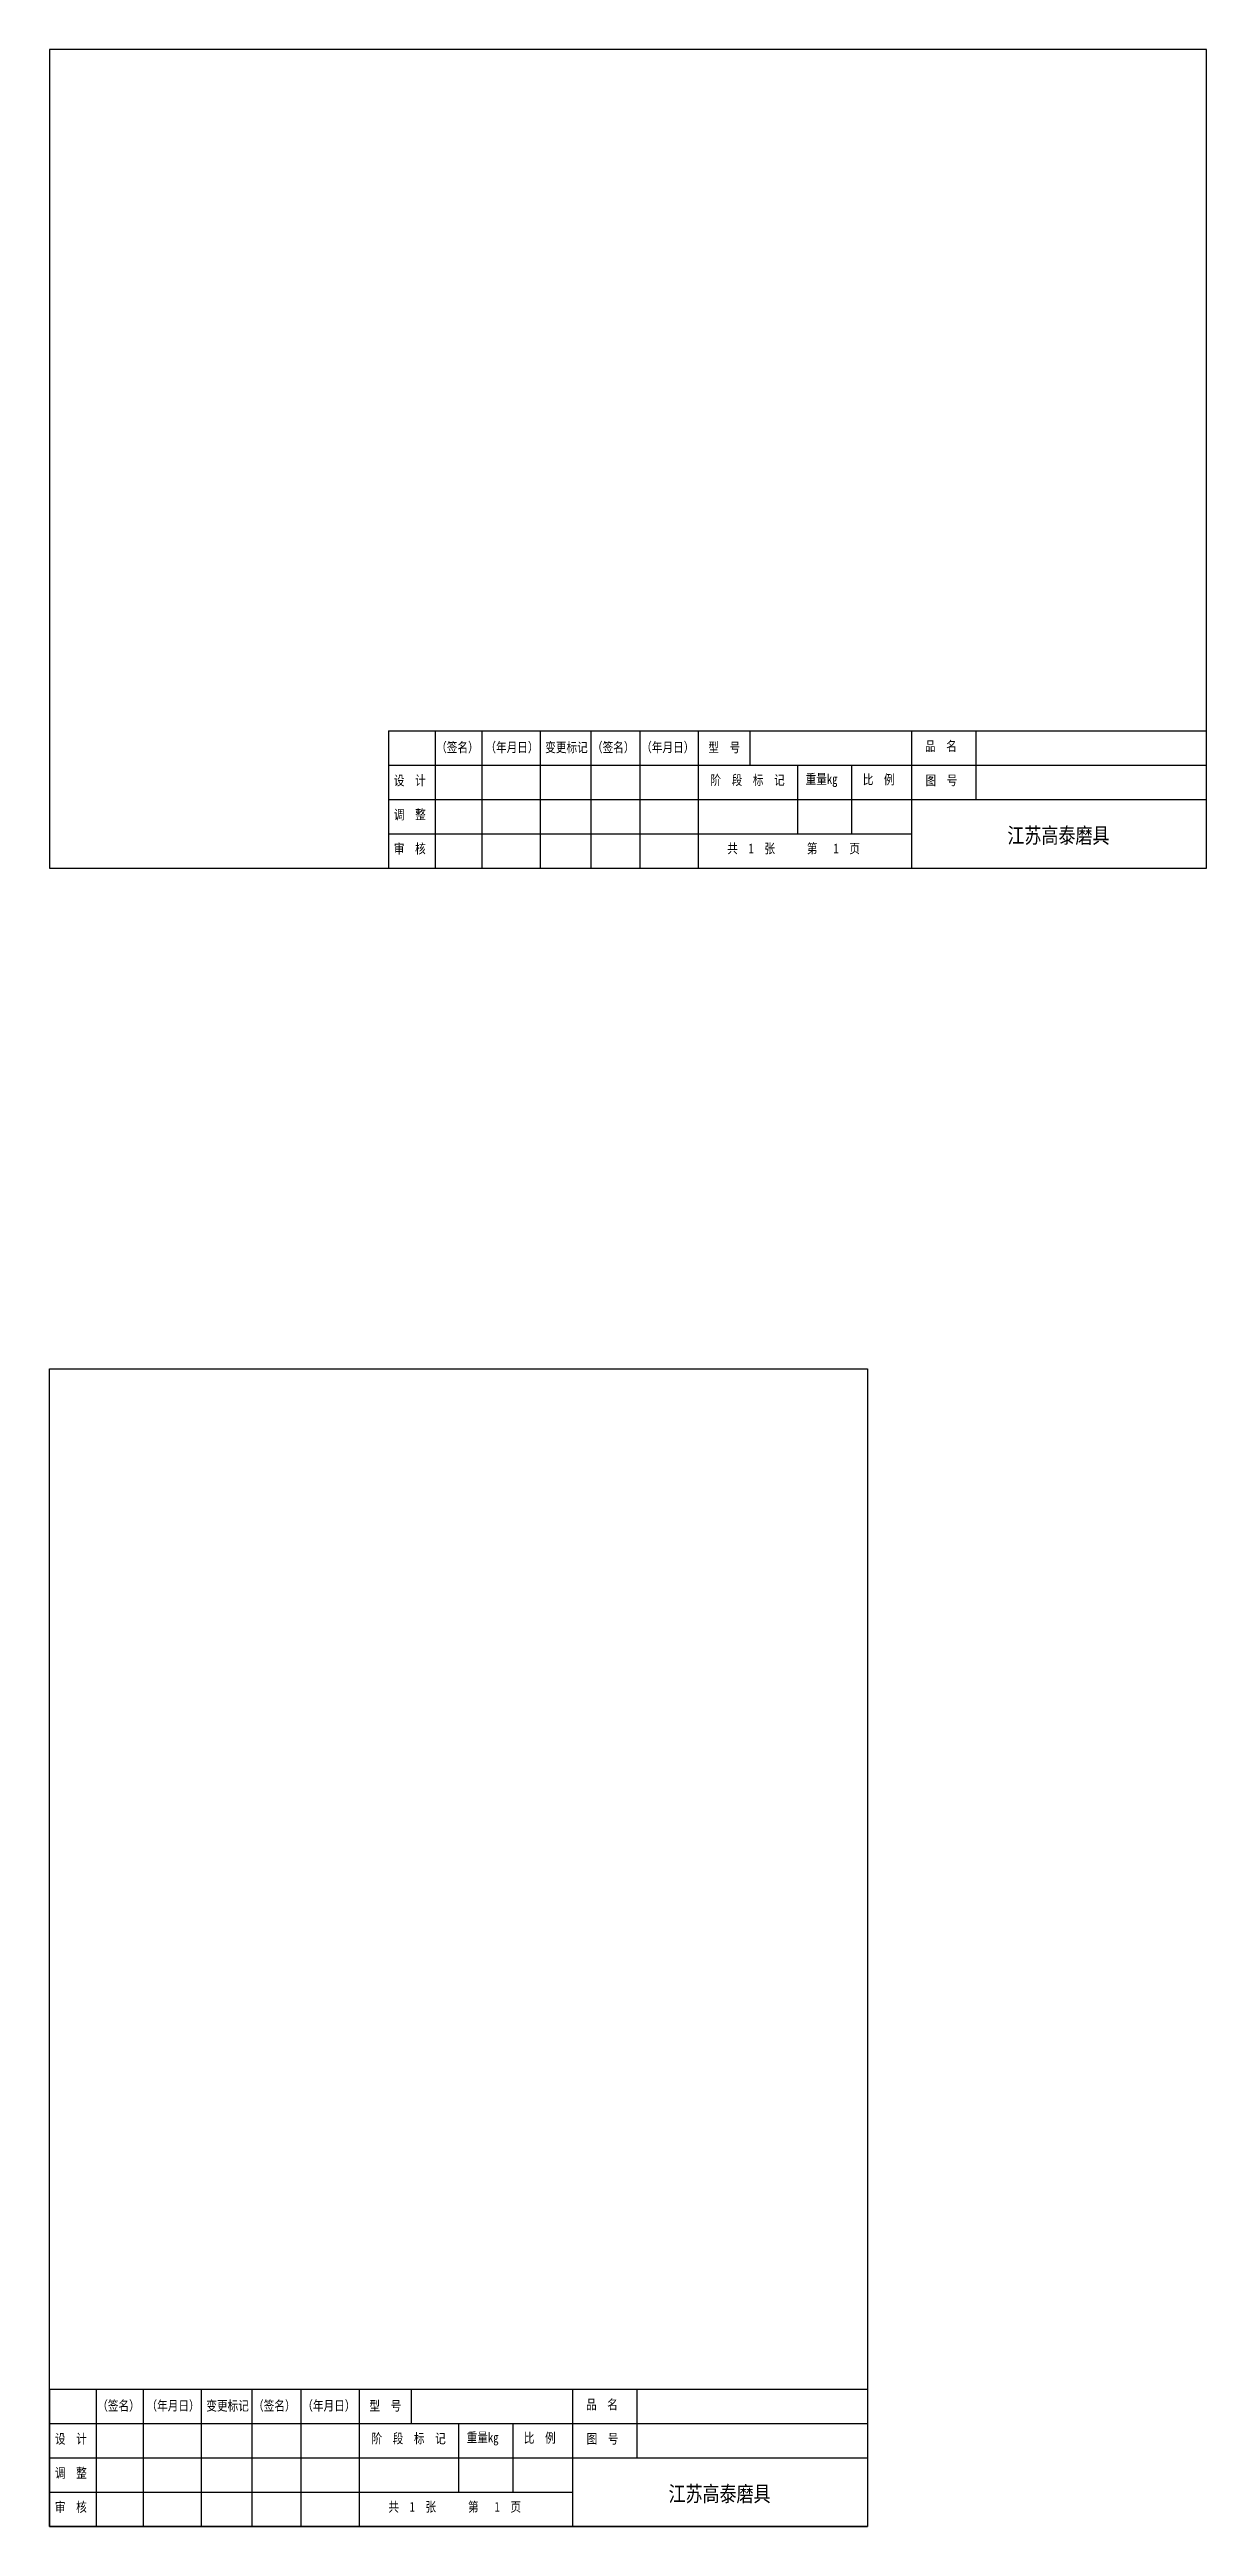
# Model space of a CAD drawing. Extents: x -214 to 8941, y -1198 to 2514.
# Drawn here: x 4748 to 5045, y -148 to 487 of the extents above; entities that cross this region are included whole.
import ezdxf

# ---------------------------------------------------------------- set-up
doc = ezdxf.new("R2010")
doc.units = 0
doc.layers.add('标注层', color=3, linetype='Continuous', true_color=0x00ff00)
doc.styles.add('111', font='gbenor.shx', dxfattribs={"width": 0.8, "bigfont": 'gbcbig.shx'})

msp = doc.modelspace()

# ---------------------------------------------------------------- texts
at = {"lineweight": 13, "style": '111'}
for s, insert, char_height, width, attachment_point in [('{\\fSimSun|b0|i0|c134|p2;（签名）}', (4852.4872, 307.9665), 2.5, 12, 5), ('{\\fSimSun|b0|i0|c134|p2;（年月日）}', (4866.4872, 307.9665), 2.5, 16, 5), ('{\\fSimSun|b0|i0|c134|p2;变更标记}', (4880.4872, 307.9665), 2.5, 12, 5), ('{\\fSimSun|b0|i0|c134|p2;（签名）}', (4892.4872, 307.9665), 2.5, 12, 5), ('{\\fSimSun|b0|i0|c134|p2;（年月日）}', (4906.4872, 307.9665), 2.5, 16, 5), ('{\\fSimSun|b0|i0|c134|p2;型  号}', (4920.9872, 307.9665), 2.5, 13, 5), ('{\\fSimSun|b0|i0|c134|p2;品  名}', (4976.5956, 308.2899), 2.5, 23, 5), ('{\\fSimSun|b0|i0|c134|p2;设\u3000计}', (4840.2615, 299.4794), 2.5, 12, 5), ('{\\fSimSun|b0|i0|c134|p2;阶  段  标  记}', (4926.9585, 299.5706), 2.5, 26, 5), ('{\\fSimSun|b0|i0|c134|p2;重量kg}', (4945.9585, 299.5706), 2.5, 12, 5), ('{\\fSimSun|b0|i0|c134|p2;比\u3000例}', (4960.6227, 299.7107), 2.5, 12, 5), ('{\\fSimSun|b0|i0|c134|p2;图  号}', (4976.7391, 299.5213), 2.5, 23, 5), ('{\\fSimSun|b0|i0|c134|p2;调  整}', (4840.2615, 290.7294), 2.5, 12, 5), ('{\\fSimSun|b0|i0|c134|p2;江苏高泰磨具}', (5006.7719, 285.2794), 4, 60, 5), ('{\\fSimSun|b0|i0|c134|p2;审\u3000核}', (4840.2615, 281.9794), 2.5, 12, 5), ('{\\fSimSun|b0|i0|c134|p2;共  1  张\u3000\u3000\u3000第\u3000 1\u3000页}', (4921.7556, 283.4232), 2.5, 39.792675, 1), ('{\\fSimSun|b0|i0|c134|p2;（签名）}', (4765.4872, -117.5037), 2.5, 12, 5), ('{\\fSimSun|b0|i0|c134|p2;（年月日）}', (4779.4872, -117.5037), 2.5, 16, 5), ('{\\fSimSun|b0|i0|c134|p2;变更标记}', (4793.4872, -117.5037), 2.5, 12, 5), ('{\\fSimSun|b0|i0|c134|p2;（签名）}', (4805.4872, -117.5037), 2.5, 12, 5), ('{\\fSimSun|b0|i0|c134|p2;（年月日）}', (4819.4872, -117.5037), 2.5, 16, 5), ('{\\fSimSun|b0|i0|c134|p2;型  号}', (4833.9872, -117.5037), 2.5, 13, 5), ('{\\fSimSun|b0|i0|c134|p2;品  名}', (4889.5956, -117.1803), 2.5, 23, 5), ('{\\fSimSun|b0|i0|c134|p2;设\u3000计}', (4753.2615, -125.9908), 2.5, 12, 5), ('{\\fSimSun|b0|i0|c134|p2;阶  段  标  记}', (4839.9585, -125.8996), 2.5, 26, 5), ('{\\fSimSun|b0|i0|c134|p2;重量kg}', (4858.9585, -125.8996), 2.5, 12, 5), ('{\\fSimSun|b0|i0|c134|p2;比\u3000例}', (4873.6227, -125.7595), 2.5, 12, 5), ('{\\fSimSun|b0|i0|c134|p2;图  号}', (4889.7391, -125.9489), 2.5, 23, 5), ('{\\fSimSun|b0|i0|c134|p2;调  整}', (4753.2615, -134.7408), 2.5, 12, 5), ('{\\fSimSun|b0|i0|c134|p2;江苏高泰磨具}', (4919.7719, -140.1908), 4, 60, 5), ('{\\fSimSun|b0|i0|c134|p2;审\u3000核}', (4753.2615, -143.4908), 2.5, 12, 5), ('{\\fSimSun|b0|i0|c134|p2;共  1  张\u3000\u3000\u3000第\u3000 1\u3000页}', (4834.7556, -142.047), 2.5, 39.792675, 1)]:
    msp.add_mtext(s, dxfattribs=dict(at, insert=insert, char_height=char_height, width=width, attachment_point=attachment_point))

# ---------------------------------------------------------------- linework, layer by layer
for p, q in [((4834.7766, 312.3316), (5044.7766, 312.3316)), ((4846.7766, 312.3316), (4846.7766, 277.1316)), ((4858.7766, 312.3316), (4858.7766, 277.1316)), ((4873.7435, 312.3316), (4873.7435, 277.1316)), ((4873.7435, 312.3316), (4873.7435, 277.1316)), ((4873.7435, 312.3316), (4873.7435, 277.1316)), ((4886.7435, 312.3316), (4886.7435, 277.1316)), ((4899.2731, 312.3316), (4899.2731, 277.1316)), ((4914.2952, 312.3316), (4914.2952, 277.1316)), ((4927.5891, 312.3316), (4927.5891, 303.5316)), ((4969.054, 312.3316), (4969.054, 277.1316)), ((4985.5658, 312.3316), (4985.5658, 294.7316)), ((4834.7766, 303.5316), (5044.7766, 303.5316)), ((4939.7766, 303.5316), (4939.7766, 285.9316)), ((4953.6774, 303.5316), (4953.6774, 285.9316)), ((4834.7766, 294.7316), (5044.7766, 294.7316)), ((4834.7766, 285.9316), (4969.054, 285.9316)), ((4747.7766, -113.1386), (4957.7766, -113.1386)), ((4747.7766, -113.1386), (4747.7766, -148.3386)), ((4759.7766, -113.1386), (4759.7766, -148.3386)), ((4771.7766, -113.1386), (4771.7766, -148.3386)), ((4786.7435, -113.1386), (4786.7435, -148.3386)), ((4786.7435, -113.1386), (4786.7435, -148.3386)), ((4786.7435, -113.1386), (4786.7435, -148.3386)), ((4799.7435, -113.1386), (4799.7435, -148.3386)), ((4812.2731, -113.1386), (4812.2731, -148.3386)), ((4827.2952, -113.1386), (4827.2952, -148.3386)), ((4840.5891, -113.1386), (4840.5891, -121.9386)), ((4882.054, -113.1386), (4882.054, -148.3386)), ((4898.5658, -113.1386), (4898.5658, -130.7386)), ((4747.7766, -121.9386), (4957.7766, -121.9386)), ((4852.7766, -121.9386), (4852.7766, -139.5386)), ((4866.6774, -121.9386), (4866.6774, -139.5386)), ((4747.7766, -130.7386), (4957.7766, -130.7386)), ((4747.7766, -139.5386), (4882.054, -139.5386)), ((4747.7766, -148.3386), (4957.7766, -148.3386))]:
    msp.add_line(p, q)
msp.add_lwpolyline([(4747.7766, -148.3386), (4747.7766, 148.6614), (4957.7766, 148.6614), (4957.7766, -148.3386)], close=True)
at = {"layer": '标注层', "color": 7, "lineweight": -3, "true_color": 0xffffff}
for p, q in [((5044.7766, 487.1316), (4747.7766, 487.1316)), ((4747.7766, 487.1316), (4747.7766, 277.1316)), ((5044.7766, 277.1316), (5044.7766, 487.1316)), ((4834.7766, 312.3316), (4834.7766, 277.1316)), ((4747.7766, 277.1316), (5044.7766, 277.1316))]:
    msp.add_line(p, q, dxfattribs=at)

msp.set_redraw_order([(e.dxf.handle, doc.entitydb.next_handle()) for e in msp.query("TEXT MTEXT ATTDEF DIMENSION ARC_DIMENSION")])  # texts and dimensions are drawn at this point

doc.saveas('drawing.dxf')
